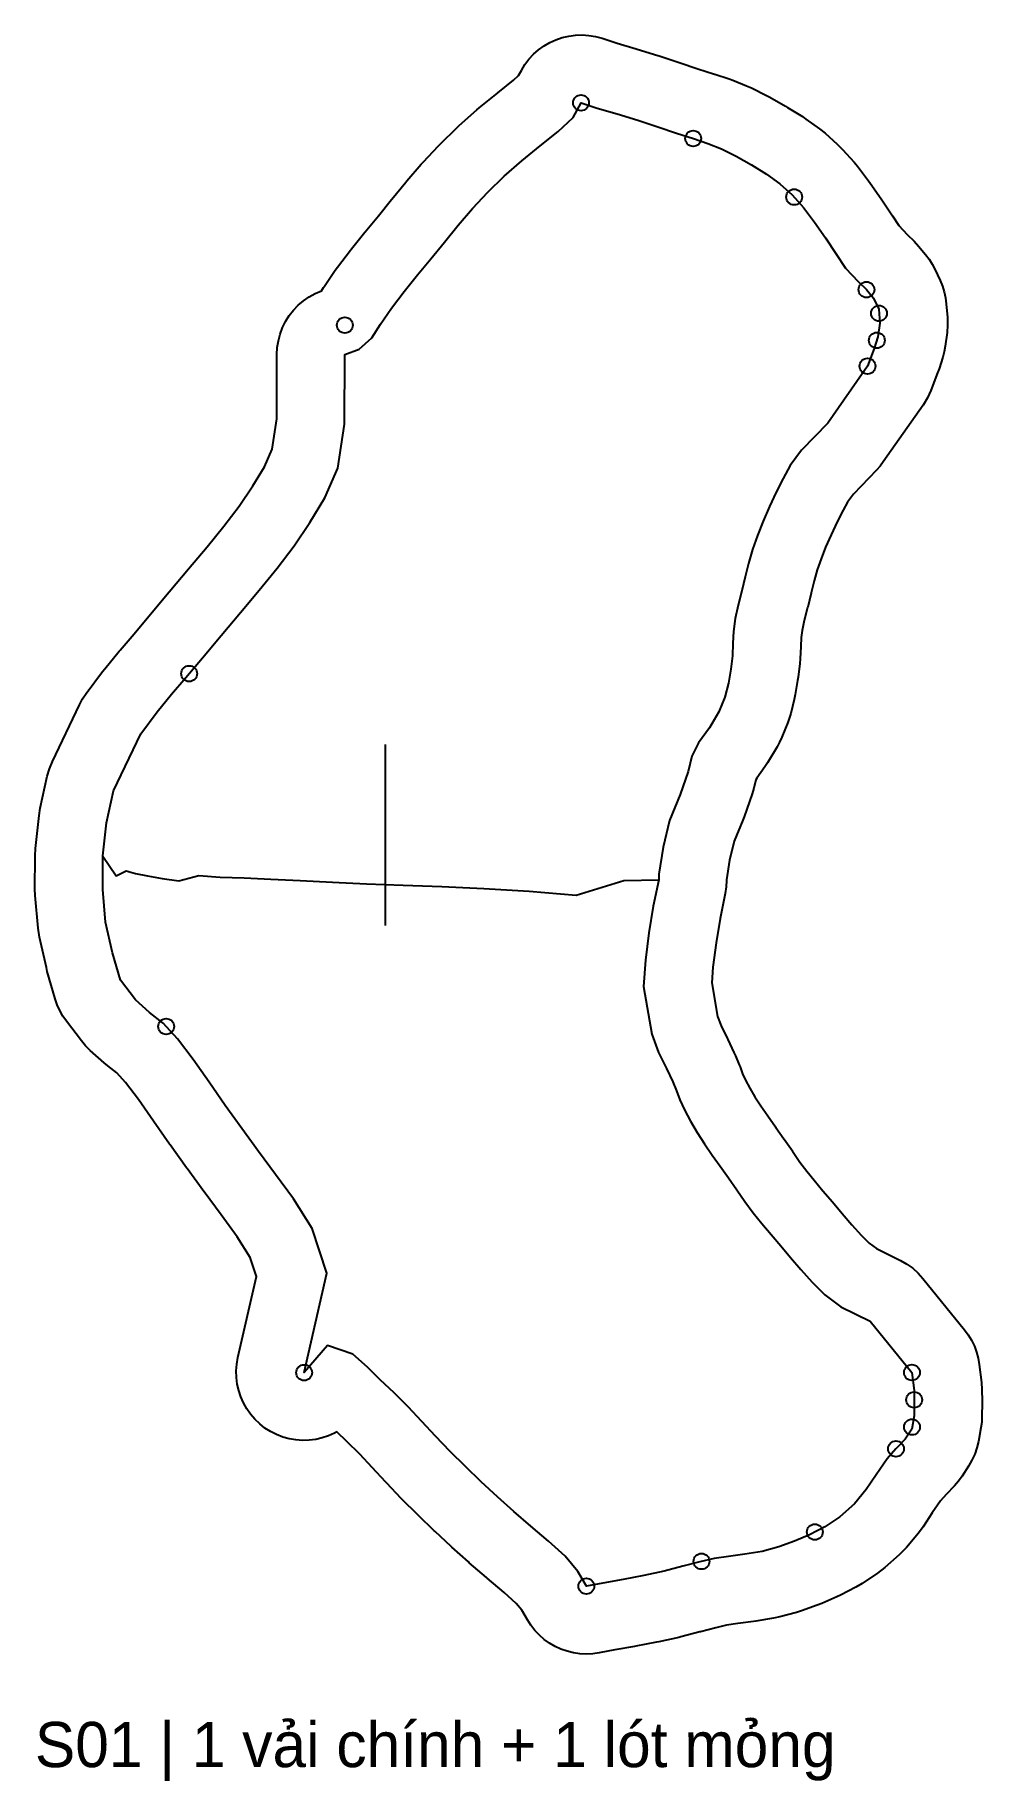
# Model space of a CAD drawing. Header units: millimetres. Extents: x 0 to 995, y -21 to 196.
# Drawn here: x 167.5 to 209.4, y -5.6 to 71.6 of the extents above; entities that cross this region are included whole.
import ezdxf

# ---------------------------------------------------------------- set-up
doc = ezdxf.new("R2010")
doc.units = ezdxf.units.MM
for name, color, linetype in [('CUT', 7, 'Continuous'), ('FOLD', 3, 'Continuous'), ('GRAIN', 8, 'Continuous'), ('LABEL', 7, 'Continuous'), ('NOTCH', 5, 'Continuous'), ('SEW', 1, 'Continuous')]:
    doc.layers.add(name, color=color, linetype=linetype)

msp = doc.modelspace()

# ---------------------------------------------------------------- texts
at = {"layer": 'LABEL'}
msp.add_text('S01 | 1 vải chính + 1 lót mỏng', height=2, dxfattribs=at).set_placement((167.537, -5))

# ---------------------------------------------------------------- linework, layer by layer
at = {"layer": 'CUT'}
msp.add_lwpolyline([(167.544, 35.265), (167.542, 35.287), (167.56, 35.617), (167.722, 37.082), (167.774, 37.399), (168.086, 38.813), (168.179, 39.143), (168.308, 39.459), (169.51, 41.977), (169.646, 42.23), (169.806, 42.468), (170.53, 43.448), (170.624, 43.569), (171.259, 44.342), (171.302, 44.393), (171.921, 45.113), (172.644, 45.976), (172.647, 45.98), (173.481, 46.972), (174.331, 47.983), (175.15, 48.954), (175.898, 49.866), (176.566, 50.75), (177.177, 51.652), (177.693, 52.5), (178.026, 53.273), (178.236, 54.619), (178.242, 57.462), (178.258, 57.766), (178.305, 58.067), (178.382, 58.362), (178.488, 58.647), (178.623, 58.92), (178.785, 59.178), (178.972, 59.418), (179.182, 59.638), (179.414, 59.835), (179.665, 60.008), (179.931, 60.155), (180.209, 60.273), (180.304, 60.42), (180.343, 60.48), (180.819, 61.183), (180.92, 61.323), (181.489, 62.068), (181.54, 62.132), (182.131, 62.864), (182.143, 62.879), (182.727, 63.591), (183.314, 64.316), (183.325, 64.33), (183.935, 65.074), (183.986, 65.134), (184.626, 65.875), (184.703, 65.961), (185.381, 66.686), (185.475, 66.782), (186.196, 67.487), (186.302, 67.586), (187.074, 68.271), (187.178, 68.36), (187.991, 69.018), (188.015, 69.037), (188.71, 69.587), (188.93, 69.795), (189.055, 70.024), (189.209, 70.278), (189.388, 70.515), (189.59, 70.733), (189.812, 70.93), (190.053, 71.105), (190.31, 71.254), (190.58, 71.378), (190.861, 71.474), (191.151, 71.542), (191.445, 71.581), (191.742, 71.59), (192.039, 71.57), (192.332, 71.521), (192.618, 71.443), (193.287, 71.226), (194.128, 70.98), (194.175, 70.966), (195.088, 70.682), (195.141, 70.665), (196.024, 70.373), (196.033, 70.37), (196.853, 70.096), (197.586, 69.861), (197.608, 69.853), (198.239, 69.645), (198.408, 69.583), (199.005, 69.345), (199.229, 69.246), (199.888, 68.918), (200.046, 68.834), (200.726, 68.444), (200.823, 68.386), (201.477, 67.977), (201.636, 67.871), (202.233, 67.443), (202.481, 67.244), (203.019, 66.764), (203.256, 66.528), (203.763, 65.962), (203.911, 65.785), (204.402, 65.143), (204.483, 65.033), (204.968, 64.337), (205.023, 64.256), (205.458, 63.586), (205.746, 63.157), (206.116, 62.761), (206.417, 62.465), (206.613, 62.252), (206.926, 61.878), (207.082, 61.673), (207.221, 61.456), (207.34, 61.227), (207.571, 60.735), (207.674, 60.488), (207.754, 60.233), (207.811, 59.972), (207.845, 59.707), (207.895, 59.089), (207.904, 58.759), (207.876, 58.429), (207.792, 57.824), (207.748, 57.583), (207.685, 57.347), (207.525, 56.833), (207.46, 56.648), (207.161, 55.869), (207.009, 55.537), (206.818, 55.226), (205.056, 52.708), (204.914, 52.522), (204.758, 52.347), (203.734, 51.284), (203.47, 50.926), (203.281, 50.583), (203.022, 50.063), (202.75, 49.49), (202.507, 48.938), (202.303, 48.422), (202.135, 47.932), (201.998, 47.456), (201.868, 46.923), (201.866, 46.912), (201.713, 46.291), (201.707, 46.269), (201.563, 45.7), (201.469, 45.261), (201.425, 44.941), (201.406, 44.55), (201.379, 44), (201.362, 43.791), (201.291, 43.192), (201.269, 43.04), (201.164, 42.428), (201.119, 42.211), (200.965, 41.591), (200.835, 41.192), (200.572, 40.539), (200.474, 40.322), (200.359, 40.113), (199.936, 39.411), (199.812, 39.222), (199.465, 38.734), (199.424, 38.652), (199.332, 38.287), (199.255, 38.032), (198.899, 37.014), (198.843, 36.866), (198.462, 35.937), (198.26, 35.095), (198.125, 34.234), (198.124, 34.206), (198.108, 33.918), (198.063, 33.633), (197.837, 32.529), (197.662, 31.449), (197.522, 30.377), (197.473, 29.673), (197.731, 28.192), (197.881, 27.781), (198.163, 27.208), (198.176, 27.18), (198.454, 26.6), (198.519, 26.455), (198.687, 26.049), (198.722, 25.962), (198.837, 25.659), (198.966, 25.37), (199.148, 25.023), (199.373, 24.64), (199.635, 24.237), (199.945, 23.794), (200.292, 23.308), (200.306, 23.288), (200.664, 22.777), (200.668, 22.771), (201.035, 22.245), (201.043, 22.234), (201.373, 21.756), (201.671, 21.354), (202, 20.948), (202.39, 20.486), (202.81, 19.988), (203.236, 19.484), (203.673, 18.977), (204.096, 18.501), (204.434, 18.163), (204.751, 17.928), (205.818, 17.399), (206.096, 17.241), (206.357, 17.055), (206.596, 16.841), (206.811, 16.604), (208.651, 14.34), (208.818, 14.114), (208.963, 13.872), (209.085, 13.619), (209.183, 13.355), (209.255, 13.083), (209.302, 12.805), (209.397, 12.006), (209.418, 11.695), (209.426, 11.175), (209.426, 11.102), (209.421, 10.51), (209.408, 10.253), (209.372, 9.998), (209.264, 9.404), (209.196, 9.117), (209.101, 8.838), (208.979, 8.569), (208.831, 8.314), (208.543, 7.868), (208.382, 7.643), (208.201, 7.433), (207.839, 7.051), (207.593, 6.769), (207.22, 6.243), (206.818, 5.627), (206.608, 5.344), (206.078, 4.711), (205.927, 4.544), (205.765, 4.389), (205.127, 3.825), (204.8, 3.573), (204.127, 3.125), (203.844, 2.959), (203.17, 2.61), (202.999, 2.528), (202.34, 2.239), (202.131, 2.156), (201.44, 1.913), (201.22, 1.844), (200.477, 1.645), (200.197, 1.584), (199.427, 1.454), (199.323, 1.439), (198.626, 1.347), (198.13, 1.272), (197.656, 1.166), (196.968, 0.982), (196.943, 0.976), (196.107, 0.761), (196.014, 0.738), (195.125, 0.54), (195.032, 0.521), (194.112, 0.345), (194.054, 0.335), (193.189, 0.188), (192.492, 0.054), (192.208, 0.013), (191.922, 0), (191.636, 0.014), (191.352, 0.055), (191.074, 0.124), (190.803, 0.218), (190.543, 0.338), (190.295, 0.482), (190.062, 0.649), (189.846, 0.838), (189.65, 1.046), (189.474, 1.272), (189.32, 1.514), (189.078, 1.938), (188.828, 2.24), (188.286, 2.723), (187.536, 3.356), (187.505, 3.382), (186.749, 4.038), (186.709, 4.074), (185.981, 4.728), (185.947, 4.76), (185.233, 5.422), (185.2, 5.454), (184.5, 6.123), (184.458, 6.164), (183.784, 6.835), (183.735, 6.885), (183.094, 7.553), (183.055, 7.595), (182.454, 8.246), (181.901, 8.837), (181.339, 9.392), (180.887, 9.82), (180.792, 9.766), (180.523, 9.646), (180.243, 9.554), (179.955, 9.489), (179.663, 9.453), (179.368, 9.446), (179.074, 9.468), (178.783, 9.518), (178.499, 9.597), (178.224, 9.703), (177.961, 9.836), (177.712, 9.994), (177.48, 10.176), (177.267, 10.38), (177.075, 10.603), (176.905, 10.844), (176.76, 11.101), (176.641, 11.371), (176.549, 11.651), (176.485, 11.939), (176.45, 12.232), (176.444, 12.526), (176.466, 12.82), (176.517, 13.111), (177.333, 16.695), (177.059, 17.532), (176.485, 18.443), (175.769, 19.424), (175.021, 20.431), (175.007, 20.45), (174.265, 21.467), (174.244, 21.495), (173.515, 22.519), (173.496, 22.545), (172.785, 23.567), (172.115, 24.518), (171.536, 25.277), (171.157, 25.692), (170.755, 26.006), (170.598, 26.137), (169.98, 26.692), (169.778, 26.891), (169.596, 27.108), (168.93, 27.982), (168.772, 28.211), (168.636, 28.454), (168.523, 28.708), (168.434, 28.972), (168.086, 30.182), (168.043, 30.352), (167.739, 31.704), (167.678, 32.095), (167.549, 33.543), (167.537, 33.823), (167.544, 35.265)], close=True, dxfattribs=at)
at = {"layer": 'FOLD'}
msp.add_lwpolyline([(170.544, 35.284), (171.125, 34.414), (171.57, 34.624), (171.985, 34.511), (172.512, 34.407), (173.161, 34.298), (173.904, 34.187), (174.787, 34.419), (175.731, 34.355), (176.788, 34.314), (177.969, 34.265), (179.273, 34.2), (180.691, 34.128), (182.208, 34.06), (183.818, 34), (185.54, 33.936), (187.398, 33.853), (189.393, 33.731), (191.469, 33.55), (193.582, 34.21), (195.124, 34.235)], dxfattribs=at)
at = {"layer": 'GRAIN'}
msp.add_line((183.044, 32.216), (183.044, 40.216), dxfattribs=at)
at = {"layer": 'NOTCH'}
for centre in [(191.69, 68.591), (196.652, 67.01), (201.115, 64.421), (204.311, 60.328), (204.311, 60.328), (204.869, 59.282), (181.245, 58.755), (204.773, 58.085), (204.361, 56.947), (174.358, 43.35), (173.344, 27.746), (179.442, 12.445), (206.323, 12.448), (206.425, 11.241), (206.329, 10.036), (205.619, 9.071), (205.619, 9.071), (202.029, 5.398), (197.016, 4.097), (191.926, 3)]:
    msp.add_circle(centre, 0.35, dxfattribs=at)
at = {"layer": 'SEW'}
msp.add_lwpolyline([(170.537, 33.81), (170.544, 35.284), (170.542, 35.288), (170.704, 36.753), (171.016, 38.167), (172.218, 40.685), (172.942, 41.664), (173.578, 42.438), (174.209, 43.173), (174.944, 44.05), (175.778, 45.043), (176.626, 46.051), (177.457, 47.036), (178.256, 48.01), (179.006, 49.004), (179.702, 50.03), (180.364, 51.119), (180.932, 52.434), (181.236, 54.384), (181.242, 57.456), (181.882, 57.69), (182.443, 58.2), (182.828, 58.799), (183.303, 59.502), (183.873, 60.246), (184.464, 60.978), (185.053, 61.696), (185.645, 62.428), (186.255, 63.172), (186.895, 63.912), (187.573, 64.637), (188.294, 65.343), (189.066, 66.028), (189.879, 66.686), (190.674, 67.316), (191.337, 67.941), (191.69, 68.591), (192.401, 68.359), (193.286, 68.101), (194.199, 67.817), (195.082, 67.525), (195.918, 67.245), (196.668, 67.004), (197.298, 66.796), (197.895, 66.558), (198.553, 66.231), (199.233, 65.841), (199.888, 65.433), (200.484, 65.005), (201.022, 64.525), (201.53, 63.959), (202.022, 63.318), (202.507, 62.621), (202.954, 61.933), (203.39, 61.284), (203.968, 60.667), (204.311, 60.328), (204.624, 59.954), (204.855, 59.462), (204.905, 58.844), (204.821, 58.239), (204.66, 57.725), (204.361, 56.947), (202.598, 54.428), (201.437, 53.224), (200.939, 52.548), (200.624, 51.978), (200.324, 51.375), (200.021, 50.737), (199.738, 50.094), (199.488, 49.461), (199.273, 48.835), (199.097, 48.225), (198.953, 47.629), (198.8, 47.009), (198.641, 46.384), (198.512, 45.781), (198.434, 45.218), (198.409, 44.692), (198.383, 44.144), (198.312, 43.546), (198.207, 42.934), (198.053, 42.314), (197.79, 41.662), (197.367, 40.96), (196.888, 40.286), (196.596, 39.706), (196.424, 39.022), (196.068, 38.004), (195.599, 36.862), (195.315, 35.679), (195.127, 34.482), (195.124, 34.235), (194.886, 33.071), (194.693, 31.884), (194.535, 30.675), (194.455, 29.517), (194.821, 27.416), (195.117, 26.603), (195.47, 25.884), (195.748, 25.304), (195.917, 24.898), (196.064, 24.512), (196.266, 24.06), (196.524, 23.567), (196.82, 23.063), (197.147, 22.56), (197.495, 22.062), (197.849, 21.566), (198.207, 21.055), (198.574, 20.529), (198.933, 20.009), (199.3, 19.515), (199.687, 19.037), (200.097, 18.551), (200.519, 18.051), (200.955, 17.536), (201.416, 17.001), (201.912, 16.443), (202.469, 15.885), (203.18, 15.359), (204.483, 14.712), (206.323, 12.448), (206.419, 11.649), (206.426, 11.13), (206.421, 10.537), (206.313, 9.943), (206.024, 9.498), (205.619, 9.071), (205.232, 8.627), (204.74, 7.931), (204.307, 7.269), (203.777, 6.636), (203.139, 6.071), (202.466, 5.623), (201.792, 5.275), (201.133, 4.985), (200.442, 4.742), (199.699, 4.542), (198.93, 4.413), (198.205, 4.317), (197.578, 4.223), (196.941, 4.08), (196.196, 3.881), (195.36, 3.666), (194.471, 3.468), (193.551, 3.293), (192.654, 3.14), (191.926, 3), (191.555, 3.65), (190.993, 4.329), (190.252, 4.989), (189.472, 5.648), (188.716, 6.304), (187.988, 6.959), (187.274, 7.621), (186.574, 8.291), (185.9, 8.962), (185.26, 9.63), (184.652, 10.288), (184.05, 10.931), (183.424, 11.549), (182.81, 12.13), (182.244, 12.679), (181.593, 13.257), (180.472, 13.641), (179.442, 12.445), (180.443, 16.84), (179.795, 18.818), (178.968, 20.13), (178.184, 21.203), (177.43, 22.219), (176.688, 23.236), (175.958, 24.26), (175.242, 25.287), (174.535, 26.293), (173.84, 27.203), (173.202, 27.901), (172.602, 28.37), (171.983, 28.925), (171.317, 29.8), (170.97, 31.01), (170.666, 32.362), (170.537, 33.81)], close=True, dxfattribs=at)

msp.set_redraw_order([(e.dxf.handle, doc.entitydb.next_handle()) for e in msp.query("TEXT MTEXT ATTDEF DIMENSION ARC_DIMENSION")])  # texts and dimensions are drawn at this point

doc.saveas('drawing.dxf')
